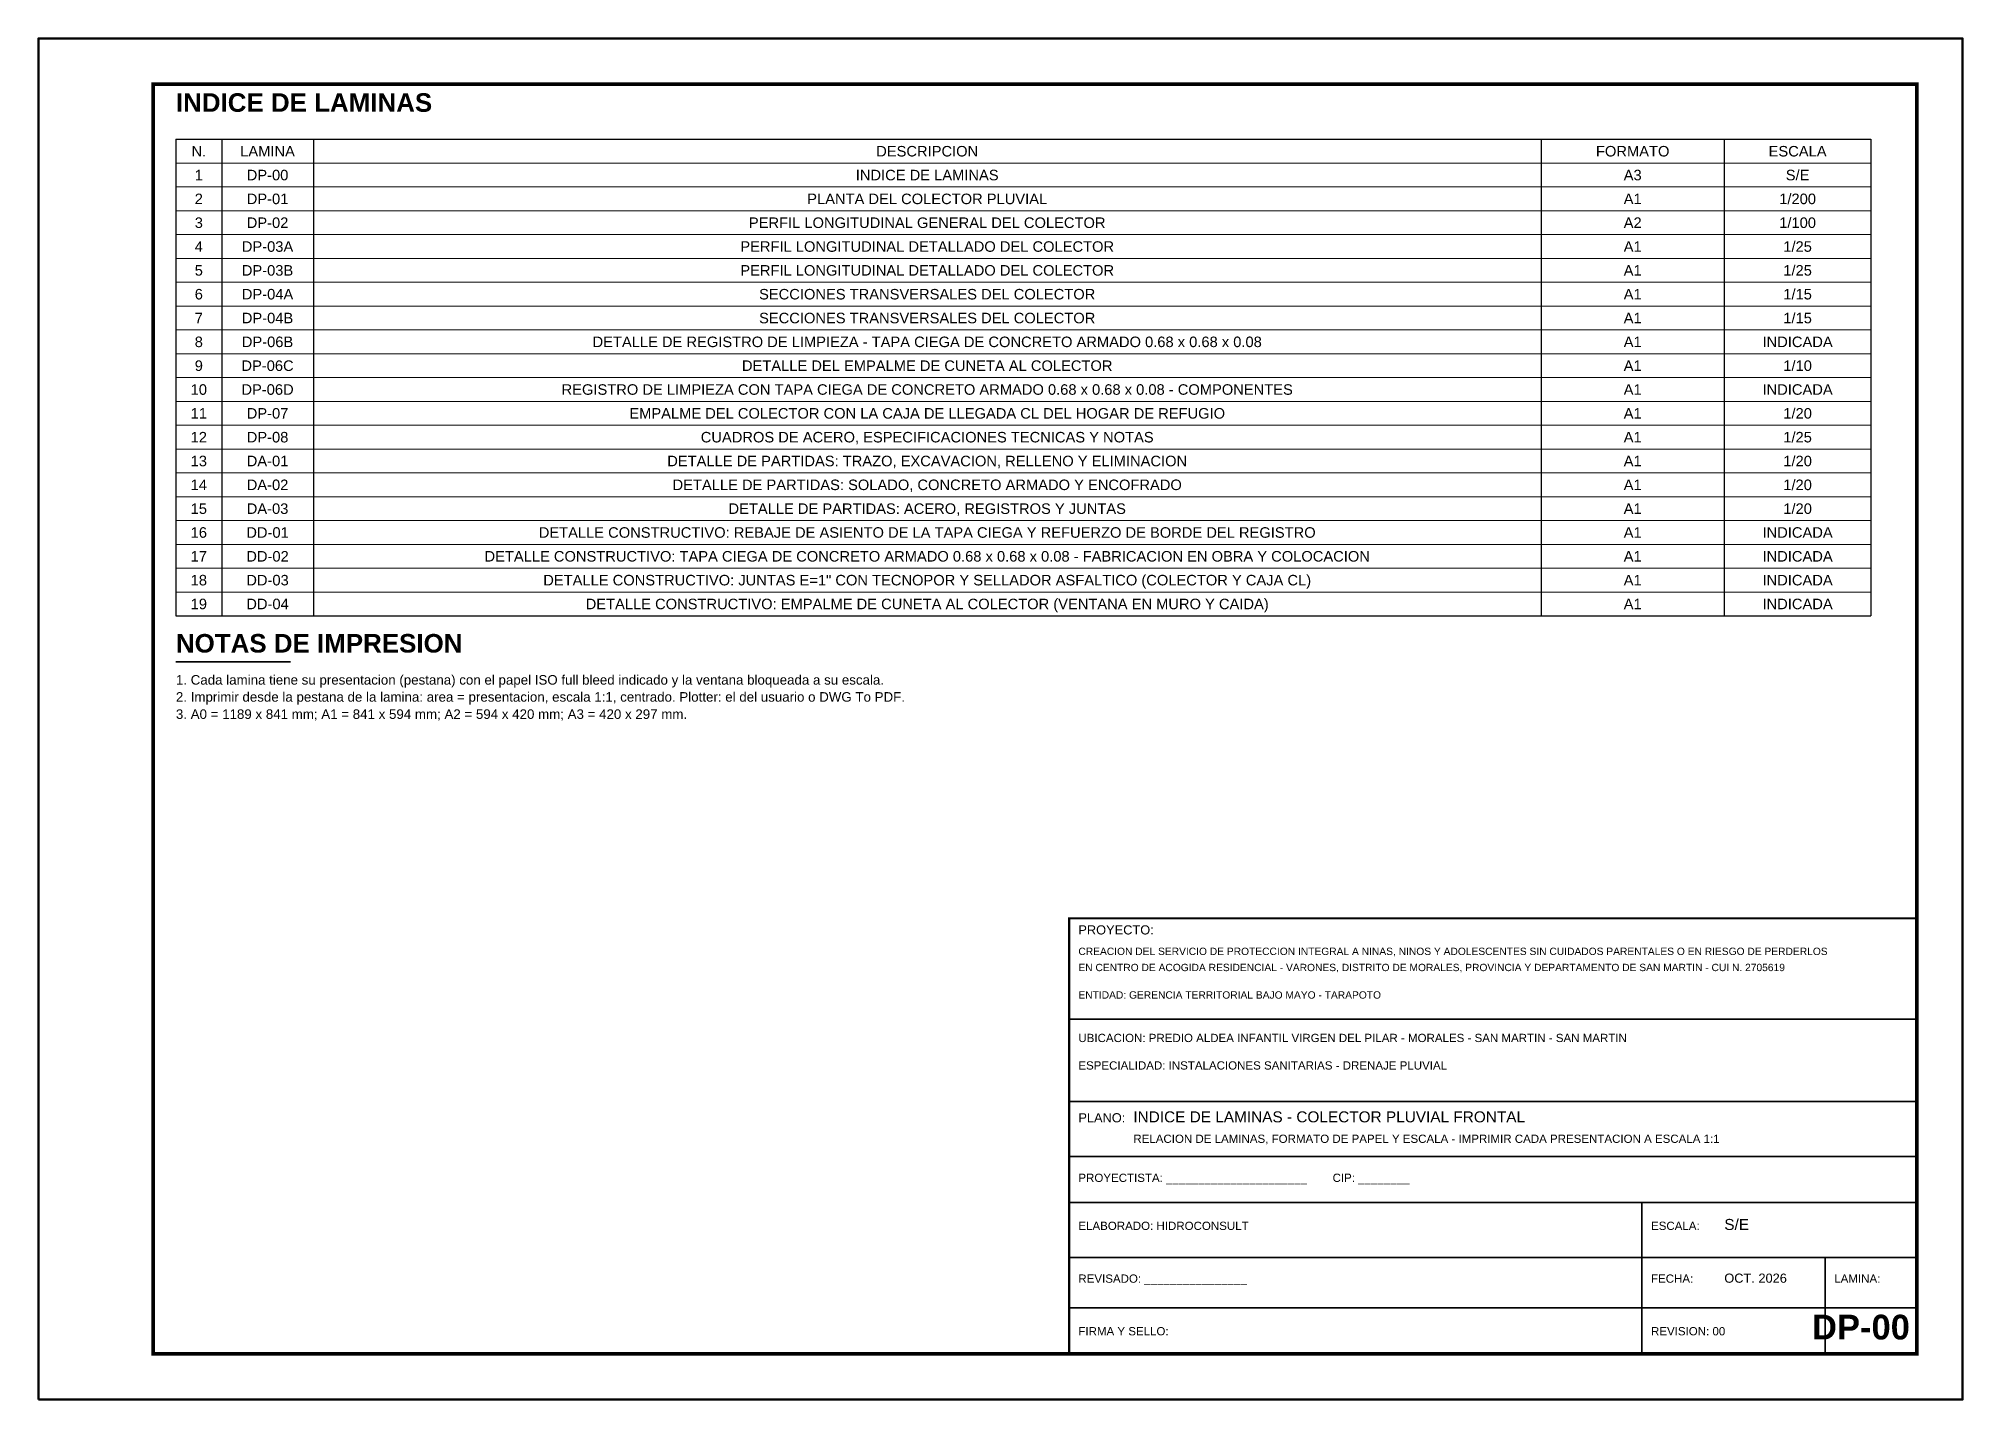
# Model space of a CAD drawing. Header units: metres. Extents: x 349122 to 349453, y 9281252 to 9281971.
# Drawn here: x 349122 to 349132.5, y 9281651.79 to 9281659.21 of the extents above; entities that cross this region are included whole.
import ezdxf
from ezdxf.enums import TextEntityAlignment as Align

# ---------------------------------------------------------------- set-up
doc = ezdxf.new("R2010")
doc.units = ezdxf.units.M
doc.header["$LTSCALE"] = 0.25
for name, color, linetype, lineweight in [('GRILLA', 9, 'CONTINUOUS', 13), ('MARCO', 7, 'CONTINUOUS', 50), ('ROTULO', 7, 'CONTINUOUS', 35), ('TITULOS', 160, 'CONTINUOUS', 35)]:
    doc.layers.add(name, color=color, linetype=linetype, lineweight=lineweight)
for name, color, linetype in [('ROTULO-TEXTO', 7, 'CONTINUOUS'), ('TEXTOS', 7, 'CONTINUOUS'), ('TEXTOS-NOTAS', 7, 'CONTINUOUS')]:
    doc.layers.add(name, color=color, linetype=linetype)
doc.styles.get("Standard").update_dxf_attribs({"font": 'arial.ttf'})
doc.styles.add('TITULOS', font='arialbd.ttf')

msp = doc.modelspace()

# ---------------------------------------------------------------- texts
at = {"layer": 'ROTULO-TEXTO'}
for s, height, p in [('PROYECTO:', 0.05, (349127.675, 9281654.327)), ('CREACION DEL SERVICIO DE PROTECCION INTEGRAL A NINAS, NINOS Y ADOLESCENTES SIN CUIDADOS PARENTALES O EN RIESGO DE PERDERLOS', 0.04, (349127.675, 9281654.215)), ('EN CENTRO DE ACOGIDA RESIDENCIAL - VARONES, DISTRITO DE MORALES, PROVINCIA Y DEPARTAMENTO DE SAN MARTIN - CUI N. 2705619', 0.04, (349127.675, 9281654.127)), ('ENTIDAD: GERENCIA TERRITORIAL BAJO MAYO - TARAPOTO', 0.04, (349127.675, 9281653.977)), ('UBICACION: PREDIO ALDEA INFANTIL VIRGEN DEL PILAR - MORALES - SAN MARTIN - SAN MARTIN', 0.045, (349127.675, 9281653.74)), ('ESPECIALIDAD: INSTALACIONES SANITARIAS - DRENAJE PLUVIAL', 0.045, (349127.675, 9281653.59)), ('PLANO:', 0.05, (349127.675, 9281653.302)), ('INDICE DE LAMINAS - COLECTOR PLUVIAL FRONTAL', 0.06, (349127.975, 9281653.302)), ('RELACION DE LAMINAS, FORMATO DE PAPEL Y ESCALA - IMPRIMIR CADA PRESENTACION A ESCALA 1:1', 0.045, (349127.975, 9281653.19)), ('PROYECTISTA: ______________________        CIP: ________', 0.045, (349127.675, 9281652.977)), ('S/E', 0.06, (349131.2, 9281652.715)), ('ELABORADO: HIDROCONSULT', 0.045, (349127.675, 9281652.715)), ('ESCALA:', 0.045, (349130.8, 9281652.715)), ('REVISADO: ________________', 0.045, (349127.675, 9281652.427)), ('FECHA:', 0.045, (349130.8, 9281652.427)), ('OCT. 2026', 0.05, (349131.2, 9281652.427)), ('LAMINA:', 0.045, (349131.8, 9281652.427)), ('FIRMA Y SELLO:', 0.045, (349127.675, 9281652.14)), ('REVISION: 00', 0.045, (349130.8, 9281652.14))]:
    msp.add_text(s, height=height, dxfattribs=at).set_placement(p)
at = {"layer": 'TEXTOS'}
for s, height, p in [('N.', 0.0574, (349122.875, 9281658.6)), ('LAMINA', 0.0574, (349123.25, 9281658.6)), ('DESCRIPCION', 0.05738, (349126.85, 9281658.6)), ('FORMATO', 0.0574, (349130.7, 9281658.6)), ('ESCALA', 0.0574, (349131.6, 9281658.6)), ('1', 0.0574, (349122.875, 9281658.47)), ('DP-00', 0.0574, (349123.25, 9281658.47)), ('INDICE DE LAMINAS', 0.05738, (349126.85, 9281658.47)), ('A3', 0.0574, (349130.7, 9281658.47)), ('S/E', 0.0574, (349131.6, 9281658.47)), ('2', 0.0574, (349122.875, 9281658.34)), ('DP-01', 0.0574, (349123.25, 9281658.34)), ('PLANTA DEL COLECTOR PLUVIAL', 0.05738, (349126.85, 9281658.34)), ('A1', 0.0574, (349130.7, 9281658.34)), ('1/200', 0.0574, (349131.6, 9281658.34)), ('3', 0.0574, (349122.875, 9281658.21)), ('DP-02', 0.0574, (349123.25, 9281658.21)), ('PERFIL LONGITUDINAL GENERAL DEL COLECTOR', 0.05738, (349126.85, 9281658.21)), ('A2', 0.0574, (349130.7, 9281658.21)), ('1/100', 0.0574, (349131.6, 9281658.21)), ('4', 0.0574, (349122.875, 9281658.08)), ('DP-03A', 0.0574, (349123.25, 9281658.08)), ('PERFIL LONGITUDINAL DETALLADO DEL COLECTOR', 0.05738, (349126.85, 9281658.08)), ('A1', 0.0574, (349130.7, 9281658.08)), ('1/25', 0.0574, (349131.6, 9281658.08)), ('5', 0.0574, (349122.875, 9281657.95)), ('DP-03B', 0.0574, (349123.25, 9281657.95)), ('PERFIL LONGITUDINAL DETALLADO DEL COLECTOR', 0.05738, (349126.85, 9281657.95)), ('A1', 0.0574, (349130.7, 9281657.95)), ('1/25', 0.0574, (349131.6, 9281657.95)), ('6', 0.0574, (349122.875, 9281657.82)), ('DP-04A', 0.0574, (349123.25, 9281657.82)), ('SECCIONES TRANSVERSALES DEL COLECTOR', 0.05738, (349126.85, 9281657.82)), ('A1', 0.0574, (349130.7, 9281657.82)), ('1/15', 0.0574, (349131.6, 9281657.82)), ('7', 0.0574, (349122.875, 9281657.69)), ('DP-04B', 0.0574, (349123.25, 9281657.69)), ('SECCIONES TRANSVERSALES DEL COLECTOR', 0.05738, (349126.85, 9281657.69)), ('A1', 0.0574, (349130.7, 9281657.69)), ('1/15', 0.0574, (349131.6, 9281657.69)), ('8', 0.0574, (349122.875, 9281657.56)), ('DP-06B', 0.0574, (349123.25, 9281657.56)), ('DETALLE DE REGISTRO DE LIMPIEZA - TAPA CIEGA DE CONCRETO ARMADO 0.68 x 0.68 x 0.08', 0.05738, (349126.85, 9281657.56)), ('A1', 0.0574, (349130.7, 9281657.56)), ('INDICADA', 0.0574, (349131.6, 9281657.56)), ('9', 0.0574, (349122.875, 9281657.43)), ('DP-06C', 0.0574, (349123.25, 9281657.43)), ('DETALLE DEL EMPALME DE CUNETA AL COLECTOR', 0.05738, (349126.85, 9281657.43)), ('A1', 0.0574, (349130.7, 9281657.43)), ('1/10', 0.0574, (349131.6, 9281657.43)), ('10', 0.0574, (349122.875, 9281657.3)), ('DP-06D', 0.0574, (349123.25, 9281657.3)), ('REGISTRO DE LIMPIEZA CON TAPA CIEGA DE CONCRETO ARMADO 0.68 x 0.68 x 0.08 - COMPONENTES', 0.05738, (349126.85, 9281657.3)), ('A1', 0.0574, (349130.7, 9281657.3)), ('INDICADA', 0.0574, (349131.6, 9281657.3)), ('11', 0.0574, (349122.875, 9281657.17)), ('DP-07', 0.0574, (349123.25, 9281657.17)), ('EMPALME DEL COLECTOR CON LA CAJA DE LLEGADA CL DEL HOGAR DE REFUGIO', 0.05738, (349126.85, 9281657.17)), ('A1', 0.0574, (349130.7, 9281657.17)), ('1/20', 0.0574, (349131.6, 9281657.17)), ('1/25', 0.0574, (349131.6, 9281657.04)), ('12', 0.0574, (349122.875, 9281657.04)), ('DP-08', 0.0574, (349123.25, 9281657.04)), ('CUADROS DE ACERO, ESPECIFICACIONES TECNICAS Y NOTAS', 0.05738, (349126.85, 9281657.04)), ('A1', 0.0574, (349130.7, 9281657.04)), ('13', 0.0574, (349122.875, 9281656.91)), ('DA-01', 0.0574, (349123.25, 9281656.91)), ('DETALLE DE PARTIDAS: TRAZO, EXCAVACION, RELLENO Y ELIMINACION', 0.05738, (349126.85, 9281656.91)), ('A1', 0.0574, (349130.7, 9281656.91)), ('1/20', 0.0574, (349131.6, 9281656.91)), ('14', 0.0574, (349122.875, 9281656.78)), ('DA-02', 0.0574, (349123.25, 9281656.78)), ('DETALLE DE PARTIDAS: SOLADO, CONCRETO ARMADO Y ENCOFRADO', 0.05738, (349126.85, 9281656.78)), ('A1', 0.0574, (349130.7, 9281656.78)), ('1/20', 0.0574, (349131.6, 9281656.78)), ('15', 0.0574, (349122.875, 9281656.65)), ('DA-03', 0.0574, (349123.25, 9281656.65)), ('DETALLE DE PARTIDAS: ACERO, REGISTROS Y JUNTAS', 0.05738, (349126.85, 9281656.65)), ('A1', 0.0574, (349130.7, 9281656.65)), ('1/20', 0.0574, (349131.6, 9281656.65)), ('16', 0.0574, (349122.875, 9281656.52)), ('DD-01', 0.0574, (349123.25, 9281656.52)), ('DETALLE CONSTRUCTIVO: REBAJE DE ASIENTO DE LA TAPA CIEGA Y REFUERZO DE BORDE DEL REGISTRO', 0.05738, (349126.85, 9281656.52)), ('A1', 0.0574, (349130.7, 9281656.52)), ('INDICADA', 0.0574, (349131.6, 9281656.52)), ('17', 0.0574, (349122.875, 9281656.39)), ('DD-02', 0.0574, (349123.25, 9281656.39)), ('DETALLE CONSTRUCTIVO: TAPA CIEGA DE CONCRETO ARMADO 0.68 x 0.68 x 0.08 - FABRICACION EN OBRA Y COLOCACION', 0.057375, (349126.85, 9281656.39)), ('A1', 0.0574, (349130.7, 9281656.39)), ('INDICADA', 0.0574, (349131.6, 9281656.39)), ('18', 0.0574, (349122.875, 9281656.26)), ('DD-03', 0.0574, (349123.25, 9281656.26)), ('DETALLE CONSTRUCTIVO: JUNTAS E=1" CON TECNOPOR Y SELLADOR ASFALTICO (COLECTOR Y CAJA CL)', 0.05738, (349126.85, 9281656.26)), ('A1', 0.0574, (349130.7, 9281656.26)), ('INDICADA', 0.0574, (349131.6, 9281656.26)), ('19', 0.0574, (349122.875, 9281656.13)), ('DD-04', 0.0574, (349123.25, 9281656.13)), ('DETALLE CONSTRUCTIVO: EMPALME DE CUNETA AL COLECTOR (VENTANA EN MURO Y CAIDA)', 0.05738, (349126.85, 9281656.13)), ('A1', 0.0574, (349130.7, 9281656.13)), ('INDICADA', 0.0574, (349131.6, 9281656.13))]:
    msp.add_text(s, height=height, dxfattribs=at).set_placement(p, align=Align.MIDDLE_CENTER)
at = {"layer": 'TEXTOS-NOTAS'}
for s, p in [('1. Cada lamina tiene su presentacion (pestana) con el papel ISO full bleed indicado y la ventana bloqueada a su escala.', (349122.75, 9281655.69)), ('2. Imprimir desde la pestana de la lamina: area = presentacion, escala 1:1, centrado. Plotter: el del usuario o DWG To PDF.', (349122.75, 9281655.597)), ('3. A0 = 1189 x 841 mm; A1 = 841 x 594 mm; A2 = 594 x 420 mm; A3 = 420 x 297 mm.', (349122.75, 9281655.503))]:
    msp.add_text(s, height=0.052, dxfattribs=at).set_placement(p)
at = {"layer": 'TITULOS', "style": 'TITULOS'}
for s, p in [('INDICE DE LAMINAS', (349122.75, 9281658.815)), ('NOTAS DE IMPRESION', (349122.75, 9281655.865))]:
    msp.add_text(s, height=0.10125, dxfattribs=at).set_placement(p)
msp.add_text('DP-00', height=0.135, dxfattribs=at).set_placement((349132.213, 9281652.077), align=Align.BOTTOM_RIGHT)

# ---------------------------------------------------------------- linework, layer by layer
at = {"layer": 'GRILLA'}
for p, q in [((349122.75, 9281658.535), (349132, 9281658.535)), ((349122.75, 9281658.405), (349132, 9281658.405)), ((349122.75, 9281658.275), (349132, 9281658.275)), ((349122.75, 9281658.145), (349132, 9281658.145)), ((349122.75, 9281658.015), (349132, 9281658.015)), ((349122.75, 9281657.885), (349132, 9281657.885)), ((349122.75, 9281657.755), (349132, 9281657.755)), ((349122.75, 9281657.625), (349132, 9281657.625)), ((349122.75, 9281657.495), (349132, 9281657.495)), ((349122.75, 9281657.365), (349132, 9281657.365)), ((349122.75, 9281657.235), (349132, 9281657.235)), ((349122.75, 9281657.105), (349132, 9281657.105)), ((349122.75, 9281656.975), (349132, 9281656.975)), ((349122.75, 9281656.845), (349132, 9281656.845)), ((349122.75, 9281656.715), (349132, 9281656.715)), ((349122.75, 9281656.585), (349132, 9281656.585)), ((349122.75, 9281656.455), (349132, 9281656.455)), ((349122.75, 9281656.325), (349132, 9281656.325)), ((349122.75, 9281656.195), (349132, 9281656.195))]:
    msp.add_line(p, q, dxfattribs=at)
at = {"layer": 'MARCO'}
msp.add_lwpolyline([(349122, 9281651.79), (349132.5, 9281651.79), (349132.5, 9281659.215), (349122, 9281659.215)], close=True, dxfattribs=at)
at = {"layer": 'MARCO', "const_width": 0.02}
msp.add_lwpolyline([(349122.625, 9281652.04), (349132.25, 9281652.04), (349132.25, 9281658.965), (349122.625, 9281658.965)], close=True, dxfattribs=at)
at = {"layer": 'ROTULO'}
for p, q in [((349127.625, 9281653.865), (349132.25, 9281653.865)), ((349127.625, 9281653.415), (349132.25, 9281653.415)), ((349127.625, 9281653.115), (349132.25, 9281653.115)), ((349127.625, 9281652.865), (349132.25, 9281652.865)), ((349130.75, 9281652.865), (349130.75, 9281652.04)), ((349127.625, 9281652.565), (349132.25, 9281652.565)), ((349131.75, 9281652.565), (349131.75, 9281652.04)), ((349127.625, 9281652.29), (349132.25, 9281652.29))]:
    msp.add_line(p, q, dxfattribs=at)
at = {"layer": 'ROTULO', "const_width": 0.0125}
msp.add_lwpolyline([(349127.625, 9281652.04), (349132.25, 9281652.04), (349132.25, 9281654.415), (349127.625, 9281654.415)], close=True, dxfattribs=at)
at = {"layer": 'TEXTOS'}
for p, q in [((349122.75, 9281658.665), (349132, 9281658.665)), ((349122.75, 9281658.665), (349122.75, 9281656.065)), ((349123, 9281658.665), (349123, 9281656.065)), ((349123.5, 9281658.665), (349123.5, 9281656.065)), ((349130.2, 9281658.665), (349130.2, 9281656.065)), ((349131.2, 9281658.665), (349131.2, 9281656.065)), ((349132, 9281658.665), (349132, 9281656.065)), ((349122.75, 9281656.065), (349132, 9281656.065))]:
    msp.add_line(p, q, dxfattribs=at)
at = {"layer": 'TITULOS'}
msp.add_line((349122.75, 9281655.815), (349123.375, 9281655.815), dxfattribs=at)

msp.set_redraw_order([(e.dxf.handle, doc.entitydb.next_handle()) for e in msp.query("TEXT MTEXT ATTDEF DIMENSION ARC_DIMENSION")])  # texts and dimensions are drawn at this point

doc.saveas('drawing.dxf')
